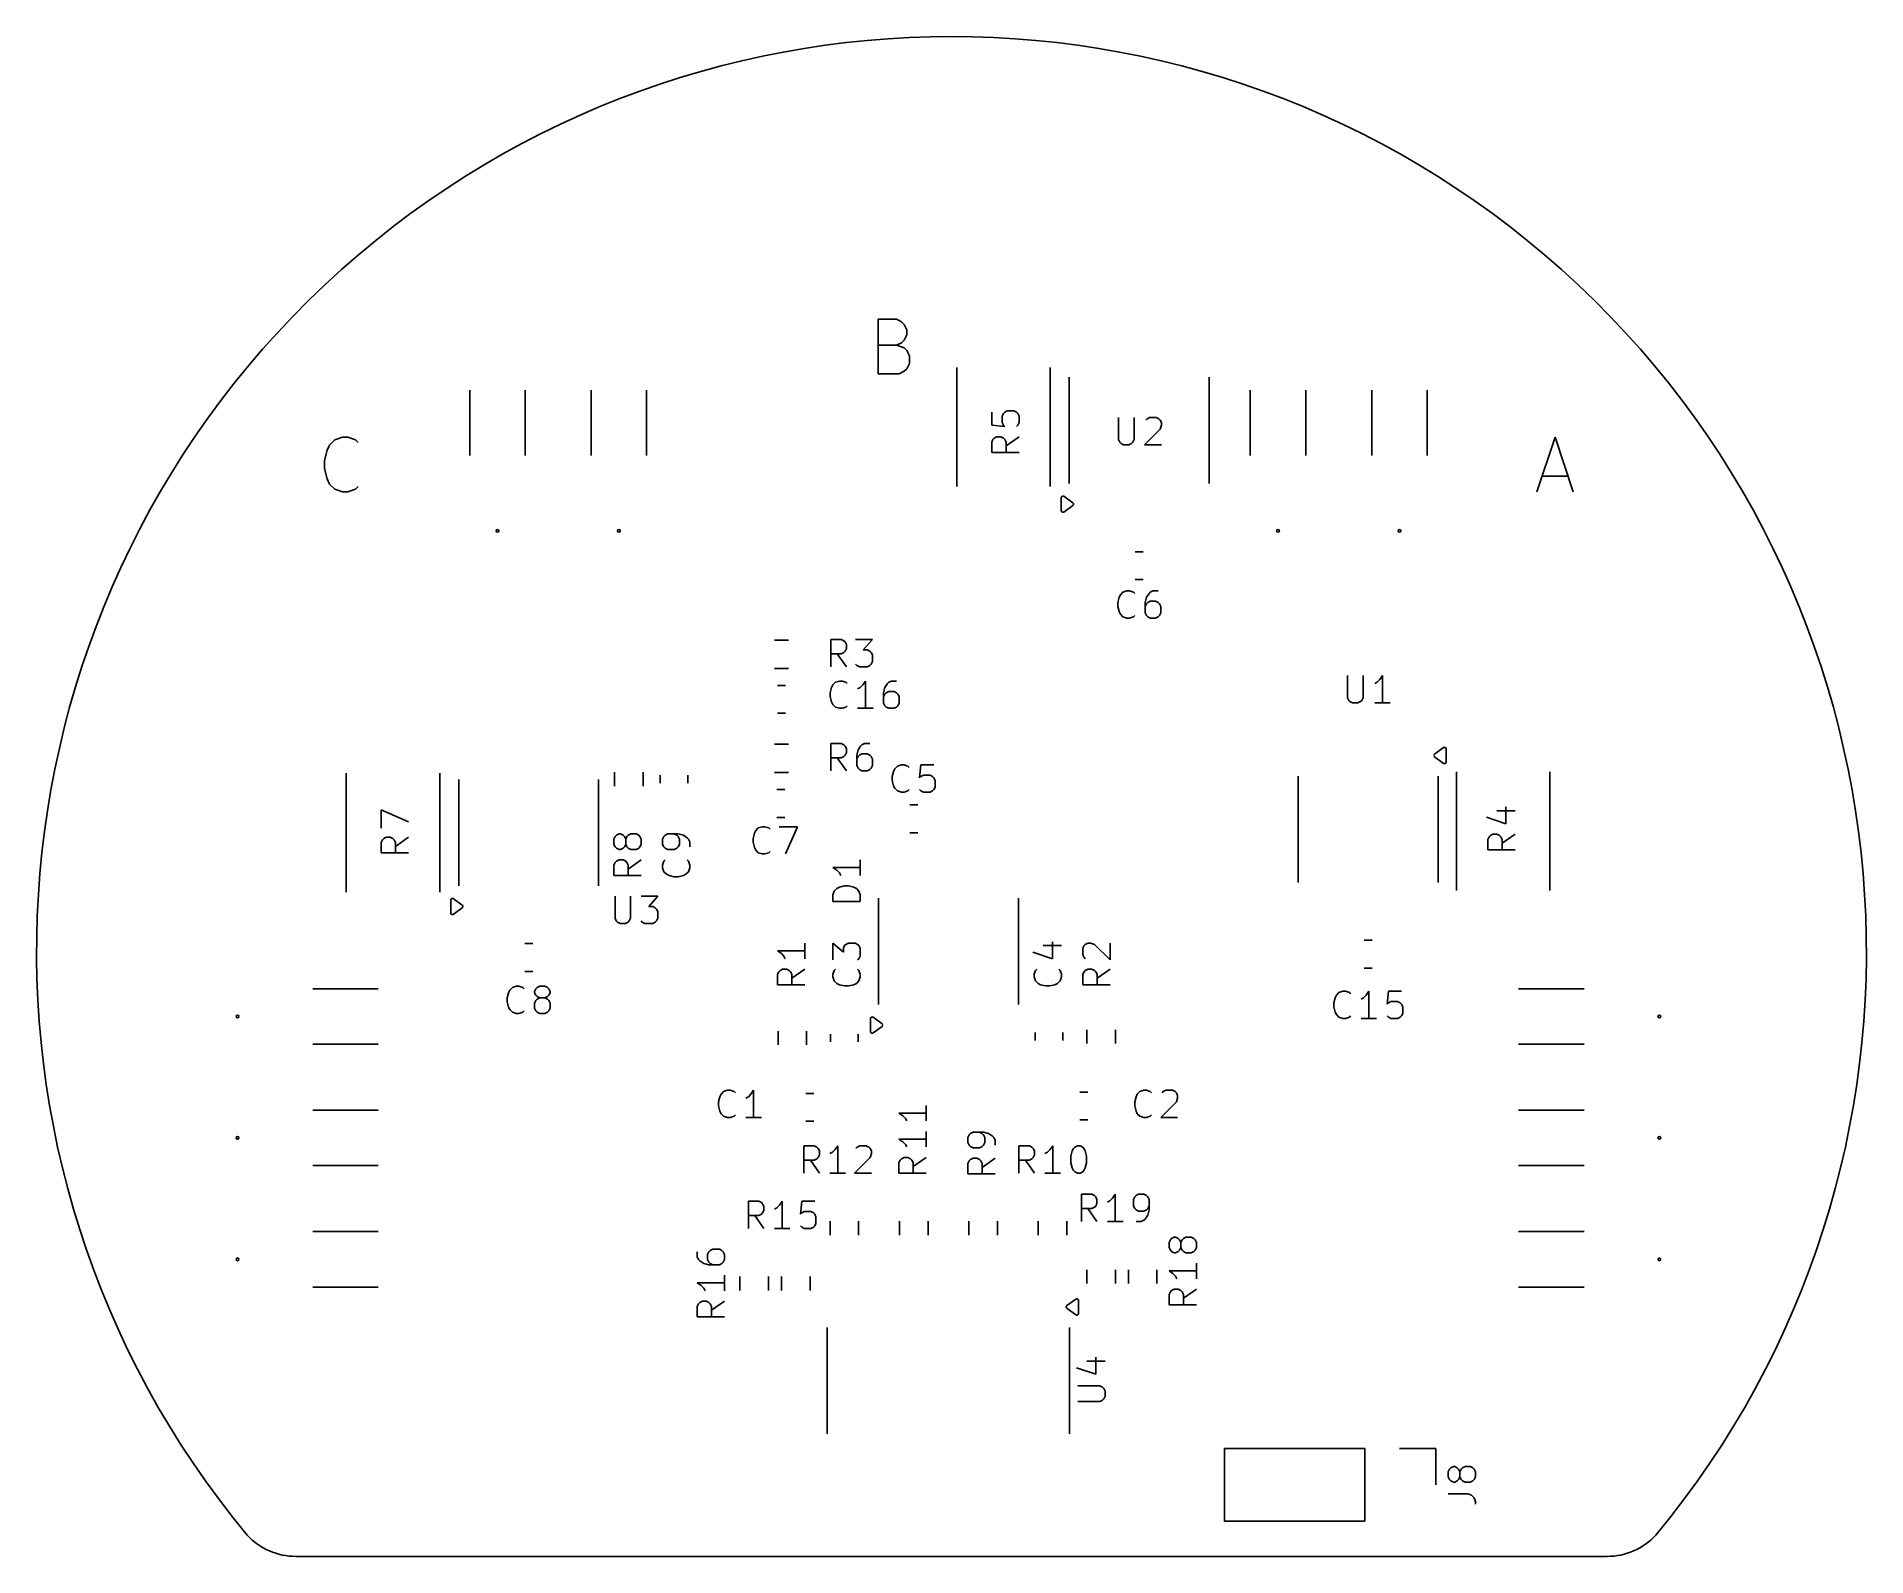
# Model space of a CAD drawing. Extents: x 116 to 183, y -93.2 to -37.6.
import ezdxf

# ---------------------------------------------------------------- set-up
doc = ezdxf.new("R2010")
doc.units = 0
doc.layers.add('BLACK', color=7, linetype='CONTINUOUS')

msp = doc.modelspace()

# ---------------------------------------------------------------- linework, layer by layer
at = {"layer": 'BLACK', "linetype": 'CONTINUOUS'}
for p, q in [((146.79619, -49.931638), (146.79619, -47.931638)), ((146.79619, -47.931638), (147.462857, -47.931638)), ((147.462857, -47.931638), (147.653333, -48.026876)), ((147.653333, -48.026876), (147.748571, -48.122114)), ((147.748571, -48.122114), (147.843809, -48.31259)), ((147.462857, -48.884019), (146.79619, -48.884019)), ((147.653333, -48.78878), (147.462857, -48.884019)), ((147.462857, -48.884019), (147.748571, -48.979257)), ((147.748571, -48.693542), (147.653333, -48.78878)), ((147.843809, -48.503066), (147.748571, -48.693542)), ((147.843809, -48.31259), (147.843809, -48.503066)), ((147.748571, -48.979257), (147.843809, -49.074495)), ((147.843809, -49.074495), (147.939047, -49.264971)), ((147.939047, -49.550685), (147.843809, -49.741161)), ((147.939047, -49.264971), (147.939047, -49.550685)), ((147.558095, -49.931638), (146.79619, -49.931638)), ((147.748571, -49.8364), (147.558095, -49.931638)), ((147.843809, -49.741161), (147.748571, -49.8364)), ((149.674, -49.696186), (149.674, -54.050314)), ((153.094, -49.696186), (153.094, -54.050314)), ((153.79224, -52.00025), (153.79224, -50.05025)), ((158.91224, -52.00025), (158.91224, -50.05025)), ((131.84224, -52.92325), (131.84224, -50.52325)), ((133.87224, -52.92325), (133.87224, -50.52325)), ((136.28724, -52.92325), (136.28724, -50.52325)), ((138.31724, -52.92325), (138.31724, -50.52325)), ((160.41724, -52.92325), (160.41724, -50.52325)), ((162.44724, -52.92325), (162.44724, -50.52325)), ((164.86224, -52.92325), (164.86224, -50.52325)), ((166.89224, -52.92325), (166.89224, -50.52325)), ((150.950579, -51.331904), (150.950579, -51.808094)), ((151.331531, -51.474761), (151.37915, -51.379523)), ((151.331531, -51.712856), (151.331531, -51.474761)), ((151.37915, -51.379523), (151.426769, -51.331904)), ((151.426769, -51.331904), (151.522007, -51.284285)), ((151.522007, -51.284285), (151.760102, -51.284285)), ((151.760102, -51.284285), (151.85534, -51.331904)), ((151.85534, -51.331904), (151.90296, -51.379523)), ((151.90296, -51.379523), (151.950579, -51.474761)), ((151.950579, -51.474761), (151.950579, -51.712856)), ((155.590335, -51.524819), (155.590335, -52.334342)), ((156.161763, -52.334342), (156.161763, -51.524819)), ((156.590335, -51.620057), (156.637954, -51.572438)), ((156.637954, -51.572438), (156.733192, -51.524819)), ((156.733192, -51.524819), (156.971287, -51.524819)), ((156.971287, -51.524819), (157.066525, -51.572438)), ((157.066525, -51.572438), (157.114144, -51.620057)), ((126.904144, -52.344876), (127.189859, -52.249638)), ((127.189859, -52.249638), (127.380335, -52.249638)), ((127.380335, -52.249638), (127.666049, -52.344876)), ((150.950579, -51.808094), (151.426769, -51.855713)), ((151.045817, -52.284285), (151.141055, -52.236666)), ((151.141055, -52.236666), (151.283912, -52.236666)), ((151.283912, -52.236666), (151.37915, -52.284285)), ((151.37915, -51.808094), (151.331531, -51.712856)), ((151.426769, -51.855713), (151.37915, -51.808094)), ((151.950579, -52.236666), (151.474388, -52.569999)), ((151.90296, -51.808094), (151.85534, -51.855713)), ((151.950579, -51.712856), (151.90296, -51.808094)), ((153.79224, -52.00025), (153.79224, -53.95025)), ((157.114144, -51.95339), (156.542716, -52.524819)), ((157.114144, -51.620057), (157.161763, -51.715295)), ((157.161763, -51.810533), (157.114144, -51.95339)), ((157.161763, -51.715295), (157.161763, -51.810533)), ((158.91224, -52.00025), (158.91224, -53.95025)), ((170.910333, -54.249638), (171.576999, -52.249638)), ((171.576999, -52.249638), (172.243666, -54.249638)), ((126.523192, -53.10678), (126.61843, -52.725828)), ((126.61843, -52.725828), (126.713668, -52.535352)), ((126.713668, -52.535352), (126.904144, -52.344876)), ((127.666049, -52.344876), (127.761287, -52.440114)), ((150.950579, -52.427142), (150.998198, -52.331904)), ((150.950579, -52.808094), (150.950579, -52.427142)), ((151.950579, -52.808094), (150.950579, -52.808094)), ((150.998198, -52.331904), (151.045817, -52.284285)), ((151.37915, -52.284285), (151.426769, -52.331904)), ((151.426769, -52.331904), (151.474388, -52.427142)), ((151.474388, -52.427142), (151.474388, -52.808094)), ((155.590335, -52.334342), (155.637954, -52.42958)), ((155.637954, -52.42958), (155.685573, -52.4772)), ((155.685573, -52.4772), (155.780811, -52.524819)), ((155.780811, -52.524819), (155.971287, -52.524819)), ((155.971287, -52.524819), (156.066525, -52.4772)), ((156.066525, -52.4772), (156.114144, -52.42958)), ((156.114144, -52.42958), (156.161763, -52.334342)), ((156.542716, -52.524819), (157.161763, -52.524819)), ((126.523192, -53.392495), (126.523192, -53.10678)), ((126.61843, -53.773447), (126.523192, -53.392495)), ((126.713668, -53.963923), (126.61843, -53.773447)), ((126.904144, -54.1544), (126.713668, -53.963923)), ((127.189859, -54.249638), (126.904144, -54.1544)), ((127.380335, -54.249638), (127.189859, -54.249638)), ((127.666049, -54.1544), (127.380335, -54.249638)), ((127.761287, -54.059161), (127.666049, -54.1544)), ((171.100809, -53.678209), (172.05319, -53.678209)), ((153.49724, -54.46025), (153.499402, -54.449375)), ((153.49724, -54.94025), (153.49724, -54.46025)), ((153.498904, -54.446215), (153.500456, -54.44408)), ((153.499402, -54.449375), (153.498904, -54.446215)), ((153.500456, -54.44408), (153.501807, -54.437289)), ((153.501807, -54.437289), (153.514964, -54.424131)), ((153.514964, -54.424131), (153.525914, -54.409076)), ((153.525914, -54.409076), (153.530789, -54.408306)), ((153.530789, -54.408306), (153.534279, -54.404817)), ((153.534279, -54.404817), (153.552889, -54.404817)), ((153.552889, -54.404817), (153.571275, -54.401914)), ((153.571275, -54.401914), (153.577564, -54.404817)), ((153.577564, -54.404817), (153.580201, -54.404817)), ((153.580201, -54.404817), (153.582462, -54.407078)), ((153.582462, -54.407078), (153.59253, -54.411726)), ((153.59253, -54.411726), (153.92253, -54.651726)), ((153.92253, -54.748774), (153.59253, -54.988774)), ((153.92253, -54.651726), (153.938413, -54.668924)), ((153.938413, -54.731576), (153.92253, -54.748774)), ((153.938413, -54.668924), (153.939914, -54.67843)), ((153.939914, -54.722069), (153.938413, -54.731576)), ((153.939914, -54.67843), (153.945576, -54.686215)), ((153.945576, -54.714285), (153.939914, -54.722069)), ((153.945576, -54.686215), (153.943359, -54.70025)), ((153.943359, -54.70025), (153.945576, -54.714285)), ((153.499402, -54.951124), (153.49724, -54.94025)), ((153.498904, -54.954285), (153.499402, -54.951124)), ((153.500456, -54.956419), (153.498904, -54.954285)), ((153.501807, -54.963211), (153.500456, -54.956419)), ((153.514964, -54.976368), (153.501807, -54.963211)), ((153.525914, -54.991424), (153.514964, -54.976368)), ((153.530789, -54.992193), (153.525914, -54.991424)), ((153.534279, -54.995683), (153.530789, -54.992193)), ((153.552889, -54.995683), (153.534279, -54.995683)), ((153.571275, -54.998586), (153.552889, -54.995683)), ((153.577564, -54.995683), (153.571275, -54.998586)), ((153.580201, -54.995683), (153.577564, -54.995683)), ((153.582462, -54.993421), (153.580201, -54.995683)), ((153.59253, -54.988774), (153.582462, -54.993421)), ((156.498507, -56.44325), (156.205973, -56.44325)), ((156.498507, -57.46325), (156.205973, -57.46325)), ((155.566526, -58.30339), (155.614145, -58.112914)), ((155.614145, -58.112914), (155.661764, -58.017676)), ((155.661764, -58.017676), (155.757002, -57.922438)), ((155.757002, -57.922438), (155.899859, -57.874819)), ((155.899859, -57.874819), (155.995097, -57.874819)), ((155.995097, -57.874819), (156.137954, -57.922438)), ((156.137954, -57.922438), (156.185573, -57.970057)), ((156.614145, -58.112914), (156.566526, -58.30339)), ((156.709383, -57.970057), (156.614145, -58.112914)), ((156.757002, -58.255771), (156.661764, -58.30339)), ((156.757002, -57.922438), (156.709383, -57.970057)), ((156.85224, -57.874819), (156.757002, -57.922438)), ((156.947478, -58.255771), (156.757002, -58.255771)), ((157.042716, -57.874819), (156.85224, -57.874819)), ((157.042716, -58.30339), (156.947478, -58.255771)), ((155.566526, -58.446247), (155.566526, -58.30339)), ((155.614145, -58.636723), (155.566526, -58.446247)), ((155.661764, -58.731961), (155.614145, -58.636723)), ((155.757002, -58.8272), (155.661764, -58.731961)), ((155.899859, -58.874819), (155.757002, -58.8272)), ((155.995097, -58.874819), (155.899859, -58.874819)), ((156.137954, -58.8272), (155.995097, -58.874819)), ((156.185573, -58.77958), (156.137954, -58.8272)), ((156.566526, -58.30339), (156.566526, -58.684342)), ((156.614145, -58.351009), (156.566526, -58.446247)), ((156.566526, -58.684342), (156.614145, -58.77958)), ((156.661764, -58.30339), (156.614145, -58.351009)), ((156.614145, -58.77958), (156.661764, -58.8272)), ((156.661764, -58.8272), (156.757002, -58.874819)), ((156.757002, -58.874819), (156.947478, -58.874819)), ((156.947478, -58.874819), (157.042716, -58.8272)), ((157.090335, -58.351009), (157.042716, -58.30339)), ((157.042716, -58.8272), (157.090335, -58.77958)), ((157.137954, -58.446247), (157.090335, -58.351009)), ((157.090335, -58.77958), (157.137954, -58.684342)), ((157.137954, -58.684342), (157.137954, -58.446247)), ((143.001276, -59.6755), (143.510724, -59.6755)), ((145.057905, -60.652819), (145.057905, -59.652819)), ((145.057905, -59.652819), (145.438857, -59.652819)), ((145.438857, -60.176628), (145.057905, -60.176628)), ((145.629333, -60.652819), (145.296, -60.176628)), ((145.438857, -59.652819), (145.534095, -59.700438)), ((145.534095, -60.129009), (145.438857, -60.176628)), ((145.534095, -59.700438), (145.581714, -59.748057)), ((145.581714, -60.08139), (145.534095, -60.129009)), ((145.581714, -59.748057), (145.629333, -59.843295)), ((145.629333, -59.986152), (145.581714, -60.08139)), ((145.629333, -59.843295), (145.629333, -59.986152)), ((145.962667, -59.652819), (146.581714, -59.652819)), ((146.581714, -59.652819), (146.248381, -60.033771)), ((146.248381, -60.033771), (146.391238, -60.033771)), ((146.391238, -60.033771), (146.486476, -60.08139)), ((146.486476, -60.08139), (146.534095, -60.129009)), ((146.534095, -60.129009), (146.581714, -60.224247)), ((146.581714, -60.224247), (146.581714, -60.462342)), ((143.001276, -60.7205), (143.510724, -60.7205)), ((146.010286, -60.6052), (145.962667, -60.55758)), ((146.105524, -60.652819), (146.010286, -60.6052)), ((146.391238, -60.652819), (146.105524, -60.652819)), ((146.486476, -60.6052), (146.391238, -60.652819)), ((146.534095, -60.55758), (146.486476, -60.6052)), ((146.581714, -60.462342), (146.534095, -60.55758)), ((143.109733, -61.339), (143.402267, -61.339)), ((145.042095, -61.60539), (145.089714, -61.414914)), ((145.042095, -61.748247), (145.042095, -61.60539)), ((145.089714, -61.414914), (145.137333, -61.319676)), ((145.137333, -61.319676), (145.232571, -61.224438)), ((145.232571, -61.224438), (145.375428, -61.176819)), ((145.375428, -61.176819), (145.470666, -61.176819)), ((145.470666, -61.176819), (145.613523, -61.224438)), ((145.613523, -61.224438), (145.661142, -61.272057)), ((146.137333, -61.414914), (146.042095, -61.462533)), ((146.232571, -61.319676), (146.137333, -61.414914)), ((146.327809, -61.176819), (146.232571, -61.319676)), ((146.327809, -62.176819), (146.327809, -61.176819)), ((147.042095, -61.414914), (146.994476, -61.60539)), ((146.994476, -61.60539), (146.994476, -61.986342)), ((147.137333, -61.272057), (147.042095, -61.414914)), ((147.089714, -61.60539), (147.042095, -61.653009)), ((147.184952, -61.557771), (147.089714, -61.60539)), ((147.184952, -61.224438), (147.137333, -61.272057)), ((147.28019, -61.176819), (147.184952, -61.224438)), ((147.375428, -61.557771), (147.184952, -61.557771)), ((147.470666, -61.176819), (147.28019, -61.176819)), ((147.470666, -61.60539), (147.375428, -61.557771)), ((147.518285, -61.653009), (147.470666, -61.60539)), ((163.972335, -60.980069), (163.972335, -61.789592)), ((164.543763, -61.789592), (164.543763, -60.980069)), ((165.067573, -61.218164), (164.972335, -61.265783)), ((165.162811, -61.122926), (165.067573, -61.218164)), ((165.258049, -60.980069), (165.162811, -61.122926)), ((165.258049, -61.980069), (165.258049, -60.980069)), ((145.089714, -61.938723), (145.042095, -61.748247)), ((145.137333, -62.033961), (145.089714, -61.938723)), ((145.232571, -62.1292), (145.137333, -62.033961)), ((145.375428, -62.176819), (145.232571, -62.1292)), ((145.470666, -62.176819), (145.375428, -62.176819)), ((145.613523, -62.1292), (145.470666, -62.176819)), ((145.661142, -62.08158), (145.613523, -62.1292)), ((146.613523, -62.176819), (146.042095, -62.176819)), ((147.042095, -61.653009), (146.994476, -61.748247)), ((146.994476, -61.986342), (147.042095, -62.08158)), ((147.042095, -62.08158), (147.089714, -62.1292)), ((147.089714, -62.1292), (147.184952, -62.176819)), ((147.184952, -62.176819), (147.375428, -62.176819)), ((147.375428, -62.176819), (147.470666, -62.1292)), ((147.470666, -62.1292), (147.518285, -62.08158)), ((147.565904, -61.748247), (147.518285, -61.653009)), ((147.518285, -62.08158), (147.565904, -61.986342)), ((147.565904, -61.986342), (147.565904, -61.748247)), ((163.972335, -61.789592), (164.019954, -61.88483)), ((164.019954, -61.88483), (164.067573, -61.93245)), ((164.067573, -61.93245), (164.162811, -61.980069)), ((164.162811, -61.980069), (164.353287, -61.980069)), ((164.353287, -61.980069), (164.448525, -61.93245)), ((164.448525, -61.93245), (164.496144, -61.88483)), ((164.496144, -61.88483), (164.543763, -61.789592)), ((165.543763, -61.980069), (164.972335, -61.980069)), ((143.109733, -62.359), (143.402267, -62.359)), ((143.001276, -63.4855), (143.510724, -63.4855)), ((145.057905, -64.462819), (145.057905, -63.462819)), ((145.057905, -63.462819), (145.438857, -63.462819)), ((145.438857, -63.462819), (145.534095, -63.510438)), ((145.534095, -63.510438), (145.581714, -63.558057)), ((145.581714, -63.558057), (145.629333, -63.653295)), ((146.153143, -63.558057), (146.057905, -63.700914)), ((146.200762, -63.510438), (146.153143, -63.558057)), ((146.296, -63.462819), (146.200762, -63.510438)), ((146.486476, -63.462819), (146.296, -63.462819)), ((167.16395, -63.856726), (167.49395, -63.616726)), ((167.49395, -63.616726), (167.504017, -63.612078)), ((167.504017, -63.612078), (167.506279, -63.609817)), ((167.506279, -63.609817), (167.508916, -63.609817)), ((167.508916, -63.609817), (167.515205, -63.606914)), ((167.515205, -63.606914), (167.533589, -63.609817)), ((167.533589, -63.609817), (167.552201, -63.609817)), ((167.552201, -63.609817), (167.555691, -63.613307)), ((167.555691, -63.613307), (167.560566, -63.614077)), ((167.560566, -63.614077), (167.571513, -63.629129)), ((167.571513, -63.629129), (167.584673, -63.642289)), ((145.438857, -63.986628), (145.057905, -63.986628)), ((145.629333, -64.462819), (145.296, -63.986628)), ((145.534095, -63.939009), (145.438857, -63.986628)), ((145.581714, -63.89139), (145.534095, -63.939009)), ((145.629333, -63.796152), (145.581714, -63.89139)), ((145.629333, -63.653295), (145.629333, -63.796152)), ((146.057905, -63.700914), (146.010286, -63.89139)), ((146.010286, -63.89139), (146.010286, -64.272342)), ((146.057905, -63.939009), (146.010286, -64.034247)), ((146.010286, -64.272342), (146.057905, -64.36758)), ((146.105524, -63.89139), (146.057905, -63.939009)), ((146.200762, -63.843771), (146.105524, -63.89139)), ((146.391238, -63.843771), (146.200762, -63.843771)), ((146.486476, -63.89139), (146.391238, -63.843771)), ((146.534095, -63.939009), (146.486476, -63.89139)), ((146.581714, -64.034247), (146.534095, -63.939009)), ((146.534095, -64.36758), (146.581714, -64.272342)), ((146.581714, -64.272342), (146.581714, -64.034247)), ((147.406764, -64.391926), (147.502002, -64.296688)), ((147.502002, -64.296688), (147.644859, -64.249069)), ((147.644859, -64.249069), (147.740097, -64.249069)), ((147.740097, -64.249069), (147.882954, -64.296688)), ((147.882954, -64.296688), (147.930573, -64.344307)), ((148.359145, -64.249069), (148.311526, -64.725259)), ((148.835335, -64.249069), (148.359145, -64.249069)), ((167.140904, -63.891215), (167.146564, -63.883431)), ((167.143119, -63.90525), (167.140904, -63.891215)), ((167.140904, -63.919285), (167.143119, -63.90525)), ((167.146564, -63.927068), (167.140904, -63.919285)), ((167.146564, -63.883431), (167.148066, -63.873924)), ((167.148066, -63.936576), (167.146564, -63.927068)), ((167.148066, -63.873924), (167.16395, -63.856726)), ((167.16395, -63.953774), (167.148066, -63.936576)), ((167.49395, -64.193774), (167.16395, -63.953774)), ((167.504017, -64.198421), (167.49395, -64.193774)), ((167.506279, -64.200683), (167.504017, -64.198421)), ((167.508916, -64.200683), (167.506279, -64.200683)), ((167.515205, -64.203586), (167.508916, -64.200683)), ((167.533589, -64.200683), (167.515205, -64.203586)), ((167.552201, -64.200683), (167.533589, -64.200683)), ((167.555691, -64.197192), (167.552201, -64.200683)), ((167.560566, -64.196423), (167.555691, -64.197192)), ((167.571513, -64.18137), (167.560566, -64.196423)), ((167.584673, -64.168211), (167.571513, -64.18137)), ((167.584673, -63.642289), (167.586023, -63.64908)), ((167.586023, -64.161419), (167.584673, -64.168211)), ((167.586023, -63.64908), (167.587576, -63.651215)), ((167.587576, -64.159285), (167.586023, -64.161419)), ((167.587576, -63.651215), (167.587076, -63.654375)), ((167.587076, -63.654375), (167.58924, -63.66525)), ((167.58924, -64.14525), (167.587076, -64.156124)), ((167.587076, -64.156124), (167.587576, -64.159285)), ((167.58924, -63.66525), (167.58924, -64.14525)), ((127.322, -64.555186), (127.322, -68.909314)), ((130.742, -64.555186), (130.742, -68.909314)), ((131.44024, -66.73225), (131.44024, -64.78225)), ((136.56024, -66.73225), (136.56024, -64.78225)), ((137.1455, -65.024724), (137.1455, -64.515276)), ((138.1905, -65.024724), (138.1905, -64.515276)), ((138.809, -64.916267), (138.809, -64.623733)), ((139.829, -64.916267), (139.829, -64.623733)), ((143.001276, -64.5305), (143.510724, -64.5305)), ((146.057905, -64.36758), (146.105524, -64.4152)), ((146.105524, -64.4152), (146.200762, -64.462819)), ((146.200762, -64.462819), (146.391238, -64.462819)), ((146.391238, -64.462819), (146.486476, -64.4152)), ((146.486476, -64.4152), (146.534095, -64.36758)), ((147.311526, -64.67764), (147.359145, -64.487164)), ((147.311526, -64.820497), (147.311526, -64.67764)), ((147.359145, -65.010973), (147.311526, -64.820497)), ((147.359145, -64.487164), (147.406764, -64.391926)), ((148.311526, -64.725259), (148.359145, -64.67764)), ((148.359145, -64.67764), (148.454383, -64.630021)), ((148.454383, -64.630021), (148.692478, -64.630021)), ((148.692478, -64.630021), (148.787716, -64.67764)), ((148.787716, -64.67764), (148.835335, -64.725259)), ((148.835335, -64.725259), (148.882954, -64.820497)), ((148.882954, -64.820497), (148.882954, -65.058592)), ((162.17424, -66.60525), (162.17424, -64.65525)), ((167.29424, -66.60525), (167.29424, -64.65525)), ((167.962, -68.852064), (167.962, -64.497936)), ((171.382, -68.852064), (171.382, -64.497936)), ((143.086233, -65.149), (143.378767, -65.149)), ((147.406764, -65.106211), (147.359145, -65.010973)), ((147.502002, -65.20145), (147.406764, -65.106211)), ((147.644859, -65.249069), (147.502002, -65.20145)), ((147.740097, -65.249069), (147.644859, -65.249069)), ((147.882954, -65.20145), (147.740097, -65.249069)), ((147.930573, -65.15383), (147.882954, -65.20145)), ((148.359145, -65.20145), (148.311526, -65.15383)), ((148.454383, -65.249069), (148.359145, -65.20145)), ((148.692478, -65.249069), (148.454383, -65.249069)), ((148.787716, -65.20145), (148.692478, -65.249069)), ((148.835335, -65.15383), (148.787716, -65.20145)), ((148.882954, -65.058592), (148.835335, -65.15383)), ((128.598579, -66.565582), (128.598579, -65.898916)), ((128.598579, -65.898916), (129.598579, -66.327487)), ((143.086233, -66.169), (143.378767, -66.169)), ((147.950973, -65.71425), (148.243507, -65.71425)), ((169.06396, -66.165368), (169.778245, -66.403463)), ((169.444912, -65.927273), (170.111579, -65.927273)), ((169.778245, -66.403463), (169.778245, -65.784416)), ((128.646198, -66.994154), (128.693817, -66.946535)), ((128.693817, -66.946535), (128.789055, -66.898916)), ((128.789055, -66.898916), (128.931912, -66.898916)), ((128.931912, -66.898916), (129.02715, -66.946535)), ((129.02715, -66.946535), (129.074769, -66.994154)), ((129.598579, -66.898916), (129.122388, -67.232249)), ((131.44024, -66.73225), (131.44024, -68.68225)), ((136.56024, -66.73225), (136.56024, -68.68225)), ((137.122819, -66.968761), (137.170438, -66.873523)), ((137.122819, -67.159237), (137.122819, -66.968761)), ((137.170438, -66.873523), (137.218057, -66.825904)), ((137.218057, -66.825904), (137.313295, -66.778285)), ((137.313295, -66.778285), (137.360914, -66.778285)), ((137.360914, -66.778285), (137.456152, -66.825904)), ((137.456152, -66.825904), (137.503771, -66.873523)), ((137.503771, -66.873523), (137.55139, -66.968761)), ((137.599009, -66.873523), (137.55139, -66.968761)), ((137.55139, -66.968761), (137.55139, -67.159237)), ((137.646628, -66.825904), (137.599009, -66.873523)), ((137.741866, -66.778285), (137.646628, -66.825904)), ((137.932342, -66.778285), (137.741866, -66.778285)), ((138.02758, -66.825904), (137.932342, -66.778285)), ((138.0752, -66.873523), (138.02758, -66.825904)), ((138.122819, -66.968761), (138.0752, -66.873523)), ((138.122819, -67.159237), (138.122819, -66.968761)), ((138.948438, -66.873523), (138.900819, -66.968761)), ((138.900819, -66.968761), (138.900819, -67.159237)), ((138.996057, -66.825904), (138.948438, -66.873523)), ((139.091295, -66.778285), (138.996057, -66.825904)), ((139.472247, -66.778285), (139.091295, -66.778285)), ((139.424628, -66.825904), (139.32939, -66.778285)), ((139.472247, -66.873523), (139.424628, -66.825904)), ((139.662723, -66.825904), (139.472247, -66.778285)), ((139.519866, -66.968761), (139.472247, -66.873523)), ((139.519866, -67.159237), (139.519866, -66.968761)), ((139.80558, -66.921142), (139.662723, -66.825904)), ((139.8532, -66.968761), (139.80558, -66.921142)), ((139.900819, -67.063999), (139.8532, -66.968761)), ((142.216286, -66.93939), (142.263905, -66.748914)), ((142.216286, -67.082247), (142.216286, -66.93939)), ((142.263905, -66.748914), (142.311524, -66.653676)), ((142.311524, -66.653676), (142.406762, -66.558438)), ((142.406762, -66.558438), (142.549619, -66.510819)), ((142.549619, -66.510819), (142.644857, -66.510819)), ((142.644857, -66.510819), (142.787714, -66.558438)), ((142.787714, -66.558438), (142.835333, -66.606057)), ((143.168667, -66.510819), (143.835333, -66.510819)), ((143.835333, -66.510819), (143.406762, -67.510819)), ((147.950973, -66.73425), (148.243507, -66.73425)), ((162.17424, -66.60525), (162.17424, -68.55525)), ((167.29424, -66.60525), (167.29424, -68.55525)), ((169.111579, -66.974892), (169.159198, -66.879654)), ((169.111579, -67.355844), (169.111579, -66.974892)), ((169.159198, -66.879654), (169.206817, -66.832035)), ((169.206817, -66.832035), (169.302055, -66.784416)), ((169.302055, -66.784416), (169.444912, -66.784416)), ((169.444912, -66.784416), (169.54015, -66.832035)), ((169.54015, -66.832035), (169.587769, -66.879654)), ((169.587769, -66.879654), (169.635388, -66.974892)), ((170.111579, -66.784416), (169.635388, -67.117749)), ((169.635388, -66.974892), (169.635388, -67.355844)), ((128.598579, -67.089392), (128.646198, -66.994154)), ((128.598579, -67.470344), (128.598579, -67.089392)), ((129.598579, -67.470344), (128.598579, -67.470344)), ((129.074769, -66.994154), (129.122388, -67.089392)), ((129.122388, -67.089392), (129.122388, -67.470344)), ((137.170438, -67.254475), (137.122819, -67.159237)), ((137.218057, -67.302094), (137.170438, -67.254475)), ((137.313295, -67.349713), (137.218057, -67.302094)), ((137.360914, -67.349713), (137.313295, -67.349713)), ((137.456152, -67.302094), (137.360914, -67.349713)), ((137.503771, -67.254475), (137.456152, -67.302094)), ((137.55139, -67.159237), (137.503771, -67.254475)), ((137.55139, -67.159237), (137.599009, -67.254475)), ((137.599009, -67.254475), (137.646628, -67.302094)), ((137.646628, -67.302094), (137.741866, -67.349713)), ((137.741866, -67.349713), (137.932342, -67.349713)), ((137.932342, -67.349713), (138.02758, -67.302094)), ((138.02758, -67.302094), (138.0752, -67.254475)), ((138.0752, -67.254475), (138.122819, -67.159237)), ((138.900819, -67.159237), (138.948438, -67.254475)), ((138.948438, -67.254475), (138.996057, -67.302094)), ((138.996057, -67.302094), (139.091295, -67.349713)), ((139.091295, -67.349713), (139.32939, -67.349713)), ((139.32939, -67.349713), (139.424628, -67.302094)), ((139.424628, -67.302094), (139.472247, -67.254475)), ((139.472247, -67.254475), (139.519866, -67.159237)), ((139.900819, -67.254475), (139.900819, -67.063999)), ((142.263905, -67.272723), (142.216286, -67.082247)), ((142.311524, -67.367961), (142.263905, -67.272723)), ((142.406762, -67.4632), (142.311524, -67.367961)), ((142.549619, -67.510819), (142.406762, -67.4632)), ((142.644857, -67.510819), (142.549619, -67.510819)), ((142.787714, -67.4632), (142.644857, -67.510819)), ((142.835333, -67.41558), (142.787714, -67.4632)), ((170.111579, -67.355844), (169.111579, -67.355844)), ((137.122819, -67.921142), (137.170438, -67.825904)), ((137.122819, -68.302094), (137.122819, -67.921142)), ((138.122819, -68.302094), (137.122819, -68.302094)), ((137.170438, -67.825904), (137.218057, -67.778285)), ((137.218057, -67.778285), (137.313295, -67.730666)), ((137.313295, -67.730666), (137.456152, -67.730666)), ((137.456152, -67.730666), (137.55139, -67.778285)), ((137.55139, -67.778285), (137.599009, -67.825904)), ((137.599009, -67.825904), (137.646628, -67.921142)), ((138.122819, -67.730666), (137.646628, -68.063999)), ((137.646628, -67.921142), (137.646628, -68.302094)), ((138.900819, -67.921142), (138.948438, -67.778285)), ((138.900819, -68.01638), (138.900819, -67.921142)), ((138.948438, -68.159237), (138.900819, -68.01638)), ((138.948438, -67.778285), (138.996057, -67.730666)), ((139.043676, -68.254475), (138.948438, -68.159237)), ((139.138914, -68.302094), (139.043676, -68.254475)), ((139.32939, -68.349713), (139.138914, -68.302094)), ((139.662723, -68.302094), (139.472247, -68.349713)), ((139.757961, -68.254475), (139.662723, -68.302094)), ((139.8532, -68.159237), (139.757961, -68.254475)), ((139.80558, -67.730666), (139.8532, -67.778285)), ((139.8532, -67.778285), (139.900819, -67.921142)), ((139.900819, -68.01638), (139.8532, -68.159237)), ((139.900819, -67.921142), (139.900819, -68.01638)), ((146.139059, -68.010249), (145.139059, -68.010249)), ((145.139059, -68.010249), (145.281916, -68.105487)), ((145.281916, -68.105487), (145.377154, -68.200725)), ((145.377154, -68.200725), (145.424773, -68.295963)), ((146.139059, -67.724535), (146.139059, -68.295963)), ((139.472247, -68.349713), (139.32939, -68.349713)), ((145.139059, -69.010249), (145.186678, -68.867392)), ((145.186678, -68.867392), (145.281916, -68.772154)), ((145.281916, -68.772154), (145.377154, -68.724535)), ((145.377154, -68.724535), (145.56763, -68.676916)), ((145.56763, -68.676916), (145.710487, -68.676916)), ((145.710487, -68.676916), (145.900963, -68.724535)), ((145.900963, -68.724535), (145.996201, -68.772154)), ((145.996201, -68.772154), (146.09144, -68.867392)), ((146.09144, -68.867392), (146.139059, -69.010249)), ((131.14524, -69.19225), (131.147402, -69.181375)), ((131.14524, -69.67225), (131.14524, -69.19225)), ((131.146904, -69.178215), (131.148456, -69.17608)), ((131.147402, -69.181375), (131.146904, -69.178215)), ((131.148456, -69.17608), (131.149807, -69.169289)), ((131.149807, -69.169289), (131.162964, -69.156131)), ((131.162964, -69.156131), (131.173914, -69.141076)), ((131.173914, -69.141076), (131.178789, -69.140306)), ((131.178789, -69.140306), (131.182279, -69.136817)), ((131.182279, -69.136817), (131.200889, -69.136817)), ((131.200889, -69.136817), (131.219275, -69.133914)), ((131.219275, -69.133914), (131.225564, -69.136817)), ((131.225564, -69.136817), (131.228201, -69.136817)), ((131.228201, -69.136817), (131.230462, -69.139078)), ((131.230462, -69.139078), (131.24053, -69.143726)), ((131.24053, -69.143726), (131.57053, -69.383726)), ((131.57053, -69.480774), (131.24053, -69.720774)), ((131.57053, -69.383726), (131.586413, -69.400924)), ((131.586413, -69.463576), (131.57053, -69.480774)), ((131.586413, -69.400924), (131.587914, -69.41043)), ((131.587914, -69.454069), (131.586413, -69.463576)), ((131.587914, -69.41043), (131.593576, -69.418215)), ((131.593576, -69.446285), (131.587914, -69.454069)), ((131.593576, -69.418215), (131.591359, -69.43225)), ((131.591359, -69.43225), (131.593576, -69.446285)), ((137.160095, -69.050819), (137.160095, -69.860342)), ((137.731523, -69.860342), (137.731523, -69.050819)), ((138.112476, -69.050819), (138.731523, -69.050819)), ((138.731523, -69.050819), (138.39819, -69.431771)), ((138.39819, -69.431771), (138.541047, -69.431771)), ((138.541047, -69.431771), (138.636285, -69.47939)), ((138.636285, -69.47939), (138.683904, -69.527009)), ((138.683904, -69.527009), (138.731523, -69.622247)), ((138.731523, -69.622247), (138.731523, -69.860342)), ((145.139059, -69.248344), (145.139059, -69.010249)), ((146.139059, -69.248344), (145.139059, -69.248344)), ((146.139059, -69.010249), (146.139059, -69.248344)), ((146.806952, -71.076039), (146.806952, -69.126039)), ((151.926952, -71.076039), (151.926952, -69.126039)), ((131.147402, -69.683124), (131.14524, -69.67225)), ((131.146904, -69.686285), (131.147402, -69.683124)), ((131.148456, -69.688419), (131.146904, -69.686285)), ((131.149807, -69.695211), (131.148456, -69.688419)), ((131.162964, -69.708368), (131.149807, -69.695211)), ((131.173914, -69.723424), (131.162964, -69.708368)), ((131.178789, -69.724193), (131.173914, -69.723424)), ((131.182279, -69.727683), (131.178789, -69.724193)), ((131.200889, -69.727683), (131.182279, -69.727683)), ((131.219275, -69.730586), (131.200889, -69.727683)), ((131.225564, -69.727683), (131.219275, -69.730586)), ((131.228201, -69.727683), (131.225564, -69.727683)), ((131.230462, -69.725421), (131.228201, -69.727683)), ((131.24053, -69.720774), (131.230462, -69.725421)), ((137.160095, -69.860342), (137.207714, -69.95558)), ((137.207714, -69.95558), (137.255333, -70.0032)), ((137.255333, -70.0032), (137.350571, -70.050819)), ((137.350571, -70.050819), (137.541047, -70.050819)), ((137.541047, -70.050819), (137.636285, -70.0032)), ((137.636285, -70.0032), (137.683904, -69.95558)), ((137.683904, -69.95558), (137.731523, -69.860342)), ((138.160095, -70.0032), (138.112476, -69.95558)), ((138.255333, -70.050819), (138.160095, -70.0032)), ((138.541047, -70.050819), (138.255333, -70.050819)), ((138.636285, -70.0032), (138.541047, -70.050819)), ((138.683904, -69.95558), (138.636285, -70.0032)), ((138.731523, -69.860342), (138.683904, -69.95558)), ((134.146507, -70.79425), (133.853973, -70.79425)), ((144.107059, -70.772535), (144.107059, -71.343963)), ((145.139059, -71.391582), (145.139059, -70.772535)), ((145.139059, -70.772535), (145.520011, -71.105868)), ((145.520011, -70.963011), (145.56763, -70.867773)), ((145.520011, -71.105868), (145.520011, -70.963011)), ((145.56763, -70.867773), (145.615249, -70.820154)), ((145.615249, -70.820154), (145.710487, -70.772535)), ((145.710487, -70.772535), (145.948582, -70.772535)), ((145.948582, -70.772535), (146.04382, -70.820154)), ((146.04382, -70.820154), (146.09144, -70.867773)), ((146.09144, -70.867773), (146.139059, -70.963011)), ((146.139059, -70.963011), (146.139059, -71.248725)), ((152.838392, -70.867773), (153.505059, -70.867773)), ((153.171725, -71.343963), (153.171725, -70.724916)), ((154.283059, -70.963011), (154.330678, -70.867773)), ((154.283059, -71.201106), (154.283059, -70.963011)), ((154.330678, -70.867773), (154.378297, -70.820154)), ((154.378297, -70.820154), (154.473535, -70.772535)), ((154.473535, -70.772535), (154.568773, -70.772535)), ((154.568773, -70.772535), (154.71163, -70.820154)), ((154.71163, -70.820154), (155.283059, -71.391582)), ((155.283059, -71.391582), (155.283059, -70.772535)), ((164.587973, -70.66725), (164.880507, -70.66725)), ((144.107059, -71.058249), (143.107059, -71.058249)), ((143.107059, -71.058249), (143.249916, -71.153487)), ((143.249916, -71.153487), (143.345154, -71.248725)), ((143.345154, -71.248725), (143.392773, -71.343963)), ((146.09144, -71.343963), (146.04382, -71.391582)), ((146.139059, -71.248725), (146.09144, -71.343963)), ((146.806952, -71.076039), (146.806952, -73.026039)), ((151.926952, -71.076039), (151.926952, -73.026039)), ((152.45744, -71.105868), (153.171725, -71.343963)), ((154.330678, -71.296344), (154.283059, -71.201106)), ((154.378297, -71.343963), (154.330678, -71.296344)), ((134.146507, -71.81425), (133.853973, -71.81425)), ((143.107059, -71.915392), (143.154678, -71.820154)), ((143.107059, -72.296344), (143.107059, -71.915392)), ((144.107059, -72.296344), (143.107059, -72.296344)), ((143.154678, -71.820154), (143.202297, -71.772535)), ((143.202297, -71.772535), (143.297535, -71.724916)), ((143.297535, -71.724916), (143.440392, -71.724916)), ((143.440392, -71.724916), (143.53563, -71.772535)), ((143.53563, -71.772535), (143.583249, -71.820154)), ((143.583249, -71.820154), (143.630868, -71.915392)), ((144.107059, -71.724916), (143.630868, -72.058249)), ((143.630868, -71.915392), (143.630868, -72.296344)), ((145.139059, -71.915392), (145.186678, -71.772535)), ((145.139059, -72.01063), (145.139059, -71.915392)), ((145.186678, -72.153487), (145.139059, -72.01063)), ((145.186678, -71.772535), (145.234297, -71.724916)), ((145.281916, -72.248725), (145.186678, -72.153487)), ((145.377154, -72.296344), (145.281916, -72.248725)), ((145.56763, -72.343963), (145.377154, -72.296344)), ((145.710487, -72.343963), (145.56763, -72.343963)), ((145.900963, -72.296344), (145.710487, -72.343963)), ((145.996201, -72.248725), (145.900963, -72.296344)), ((146.09144, -72.153487), (145.996201, -72.248725)), ((146.04382, -71.724916), (146.09144, -71.772535)), ((146.09144, -71.772535), (146.139059, -71.915392)), ((146.139059, -72.01063), (146.09144, -72.153487)), ((146.139059, -71.915392), (146.139059, -72.01063)), ((152.505059, -71.915392), (152.552678, -71.772535)), ((152.505059, -72.01063), (152.505059, -71.915392)), ((152.552678, -72.153487), (152.505059, -72.01063)), ((152.552678, -71.772535), (152.600297, -71.724916)), ((152.647916, -72.248725), (152.552678, -72.153487)), ((152.743154, -72.296344), (152.647916, -72.248725)), ((152.93363, -72.343963), (152.743154, -72.296344)), ((153.076487, -72.343963), (152.93363, -72.343963)), ((153.266963, -72.296344), (153.076487, -72.343963)), ((153.362201, -72.248725), (153.266963, -72.296344)), ((153.45744, -72.153487), (153.362201, -72.248725)), ((153.40982, -71.724916), (153.45744, -71.772535)), ((153.45744, -71.772535), (153.505059, -71.915392)), ((153.505059, -72.01063), (153.45744, -72.153487)), ((153.505059, -71.915392), (153.505059, -72.01063)), ((154.283059, -71.915392), (154.330678, -71.820154)), ((154.283059, -72.296344), (154.283059, -71.915392)), ((155.283059, -72.296344), (154.283059, -72.296344)), ((154.330678, -71.820154), (154.378297, -71.772535)), ((154.378297, -71.772535), (154.473535, -71.724916)), ((154.473535, -71.724916), (154.616392, -71.724916)), ((154.616392, -71.724916), (154.71163, -71.772535)), ((154.71163, -71.772535), (154.759249, -71.820154)), ((154.759249, -71.820154), (154.806868, -71.915392)), ((155.283059, -71.724916), (154.806868, -72.058249)), ((154.806868, -71.915392), (154.806868, -72.296344)), ((164.587973, -71.68725), (164.880507, -71.68725)), ((126.09224, -72.44825), (128.49224, -72.44825)), ((133.214526, -72.78139), (133.262145, -72.590914)), ((133.214526, -72.924247), (133.214526, -72.78139)), ((133.262145, -73.114723), (133.214526, -72.924247)), ((133.262145, -72.590914), (133.309764, -72.495676)), ((133.309764, -72.495676), (133.405002, -72.400438)), ((133.405002, -72.400438), (133.547859, -72.352819)), ((133.547859, -72.352819), (133.643097, -72.352819)), ((133.643097, -72.352819), (133.785954, -72.400438)), ((133.785954, -72.400438), (133.833573, -72.448057)), ((134.214526, -72.543295), (134.262145, -72.448057)), ((134.214526, -72.590914), (134.214526, -72.543295)), ((134.262145, -72.686152), (134.214526, -72.590914)), ((134.262145, -72.876628), (134.214526, -72.971866)), ((134.214526, -72.971866), (134.214526, -73.162342)), ((134.262145, -72.448057), (134.309764, -72.400438)), ((134.309764, -72.733771), (134.262145, -72.686152)), ((134.309764, -72.829009), (134.262145, -72.876628)), ((134.309764, -72.400438), (134.405002, -72.352819)), ((134.405002, -72.78139), (134.309764, -72.733771)), ((134.405002, -72.78139), (134.309764, -72.829009)), ((134.405002, -72.352819), (134.595478, -72.352819)), ((134.595478, -72.78139), (134.405002, -72.78139)), ((134.595478, -72.352819), (134.690716, -72.400438)), ((134.690716, -72.733771), (134.595478, -72.78139)), ((134.690716, -72.829009), (134.595478, -72.78139)), ((134.690716, -72.400438), (134.738335, -72.448057)), ((134.738335, -72.686152), (134.690716, -72.733771)), ((134.738335, -72.876628), (134.690716, -72.829009)), ((134.738335, -72.448057), (134.785954, -72.543295)), ((134.785954, -72.590914), (134.738335, -72.686152)), ((134.785954, -72.971866), (134.738335, -72.876628)), ((134.785954, -72.543295), (134.785954, -72.590914)), ((134.785954, -73.162342), (134.785954, -72.971866)), ((163.472335, -72.96564), (163.519954, -72.775164)), ((163.472335, -73.108497), (163.472335, -72.96564)), ((163.519954, -72.775164), (163.567573, -72.679926)), ((163.567573, -72.679926), (163.662811, -72.584688)), ((163.662811, -72.584688), (163.805668, -72.537069)), ((163.805668, -72.537069), (163.900906, -72.537069)), ((163.900906, -72.537069), (164.043763, -72.584688)), ((164.043763, -72.584688), (164.091382, -72.632307)), ((164.567573, -72.775164), (164.472335, -72.822783)), ((164.662811, -72.679926), (164.567573, -72.775164)), ((164.758049, -72.537069), (164.662811, -72.679926)), ((164.758049, -73.537069), (164.758049, -72.537069)), ((165.472335, -72.537069), (165.424716, -73.013259)), ((165.424716, -73.013259), (165.472335, -72.96564)), ((165.948525, -72.537069), (165.472335, -72.537069)), ((165.472335, -72.96564), (165.567573, -72.918021)), ((165.567573, -72.918021), (165.805668, -72.918021)), ((165.805668, -72.918021), (165.900906, -72.96564)), ((165.900906, -72.96564), (165.948525, -73.013259)), ((165.948525, -73.013259), (165.996144, -73.108497)), ((172.64224, -72.44825), (170.24224, -72.44825)), ((133.309764, -73.209961), (133.262145, -73.114723)), ((133.405002, -73.3052), (133.309764, -73.209961)), ((133.547859, -73.352819), (133.405002, -73.3052)), ((133.643097, -73.352819), (133.547859, -73.352819)), ((133.785954, -73.3052), (133.643097, -73.352819)), ((133.833573, -73.25758), (133.785954, -73.3052)), ((134.214526, -73.162342), (134.262145, -73.25758)), ((134.262145, -73.25758), (134.309764, -73.3052)), ((134.309764, -73.3052), (134.405002, -73.352819)), ((134.405002, -73.352819), (134.595478, -73.352819)), ((134.595478, -73.352819), (134.690716, -73.3052)), ((134.690716, -73.3052), (134.738335, -73.25758)), ((134.738335, -73.25758), (134.785954, -73.162342)), ((146.511952, -73.536039), (146.514114, -73.525164)), ((146.511952, -74.016039), (146.511952, -73.536039)), ((146.513616, -73.522004), (146.515168, -73.519869)), ((146.514114, -73.525164), (146.513616, -73.522004)), ((146.515168, -73.519869), (146.516519, -73.513078)), ((146.516519, -73.513078), (146.529676, -73.49992)), ((146.529676, -73.49992), (146.540626, -73.484865)), ((146.540626, -73.484865), (146.545501, -73.484095)), ((146.545501, -73.484095), (146.548991, -73.480606)), ((146.548991, -73.480606), (146.567601, -73.480606)), ((146.567601, -73.480606), (146.585987, -73.477703)), ((146.585987, -73.477703), (146.592276, -73.480606)), ((146.592276, -73.480606), (146.594913, -73.480606)), ((146.594913, -73.480606), (146.597174, -73.482867)), ((146.597174, -73.482867), (146.607242, -73.487515)), ((146.607242, -73.487515), (146.937242, -73.727515)), ((163.519954, -73.298973), (163.472335, -73.108497)), ((163.567573, -73.394211), (163.519954, -73.298973)), ((163.662811, -73.48945), (163.567573, -73.394211)), ((163.805668, -73.537069), (163.662811, -73.48945)), ((163.900906, -73.537069), (163.805668, -73.537069)), ((164.043763, -73.48945), (163.900906, -73.537069)), ((164.091382, -73.44183), (164.043763, -73.48945)), ((165.043763, -73.537069), (164.472335, -73.537069)), ((165.472335, -73.48945), (165.424716, -73.44183)), ((165.567573, -73.537069), (165.472335, -73.48945)), ((165.805668, -73.537069), (165.567573, -73.537069)), ((165.900906, -73.48945), (165.805668, -73.537069)), ((165.948525, -73.44183), (165.900906, -73.48945)), ((165.996144, -73.346592), (165.948525, -73.44183)), ((165.996144, -73.108497), (165.996144, -73.346592)), ((143.12974, -74.503474), (143.12974, -73.994026)), ((144.17474, -74.503474), (144.17474, -73.994026)), ((145.04724, -74.102483), (145.04724, -74.395017)), ((146.06724, -74.102483), (146.06724, -74.395017)), ((146.514114, -74.026913), (146.511952, -74.016039)), ((146.513616, -74.030074), (146.514114, -74.026913)), ((146.515168, -74.032208), (146.513616, -74.030074)), ((146.516519, -74.039), (146.515168, -74.032208)), ((146.529676, -74.052157), (146.516519, -74.039)), ((146.540626, -74.067213), (146.529676, -74.052157)), ((146.545501, -74.067982), (146.540626, -74.067213)), ((146.548991, -74.071472), (146.545501, -74.067982)), ((146.567601, -74.071472), (146.548991, -74.071472)), ((146.585987, -74.074375), (146.567601, -74.071472)), ((146.592276, -74.071472), (146.585987, -74.074375)), ((146.594913, -74.071472), (146.592276, -74.071472)), ((146.597174, -74.06921), (146.594913, -74.071472)), ((146.607242, -74.064563), (146.597174, -74.06921)), ((146.937242, -73.824563), (146.607242, -74.064563)), ((146.937242, -73.727515), (146.953125, -73.744713)), ((146.953125, -73.807365), (146.937242, -73.824563)), ((146.953125, -73.744713), (146.954626, -73.754219)), ((146.954626, -73.797858), (146.953125, -73.807365)), ((146.954626, -73.754219), (146.960288, -73.762004)), ((146.960288, -73.790074), (146.954626, -73.797858)), ((146.960288, -73.762004), (146.958071, -73.776039)), ((146.958071, -73.776039), (146.960288, -73.790074)), ((152.54024, -74.345017), (152.54024, -74.052483)), ((153.56024, -74.345017), (153.56024, -74.052483)), ((154.43274, -74.453474), (154.43274, -73.944026)), ((155.47774, -74.453474), (155.47774, -73.944026)), ((126.09224, -74.47825), (128.49224, -74.47825)), ((172.64224, -74.47825), (170.24224, -74.47825)), ((140.993905, -76.400914), (141.041524, -76.305676)), ((141.041524, -76.305676), (141.136762, -76.210438)), ((141.136762, -76.210438), (141.279619, -76.162819)), ((141.279619, -76.162819), (141.374857, -76.162819)), ((141.374857, -76.162819), (141.517714, -76.210438)), ((141.517714, -76.210438), (141.565333, -76.258057)), ((142.136762, -76.305676), (142.041524, -76.400914)), ((142.232, -76.162819), (142.136762, -76.305676)), ((142.232, -77.162819), (142.232, -76.162819)), ((144.140973, -76.27875), (144.433507, -76.27875)), ((154.173973, -76.22875), (154.466507, -76.22875)), ((156.233905, -76.400914), (156.281524, -76.305676)), ((156.281524, -76.305676), (156.376762, -76.210438)), ((156.376762, -76.210438), (156.519619, -76.162819)), ((156.519619, -76.162819), (156.614857, -76.162819)), ((156.614857, -76.162819), (156.757714, -76.210438)), ((156.757714, -76.210438), (156.805333, -76.258057)), ((157.186286, -76.258057), (157.233905, -76.210438)), ((157.233905, -76.210438), (157.329143, -76.162819)), ((157.329143, -76.162819), (157.567238, -76.162819)), ((157.567238, -76.162819), (157.662476, -76.210438)), ((157.662476, -76.210438), (157.710095, -76.258057)), ((157.710095, -76.258057), (157.757714, -76.353295)), ((157.757714, -76.353295), (157.757714, -76.448533)), ((126.09224, -76.89325), (128.49224, -76.89325)), ((140.946286, -76.59139), (140.993905, -76.400914)), ((140.946286, -76.734247), (140.946286, -76.59139)), ((140.993905, -76.924723), (140.946286, -76.734247)), ((141.041524, -77.019961), (140.993905, -76.924723)), ((141.136762, -77.1152), (141.041524, -77.019961)), ((142.041524, -76.400914), (141.946286, -76.448533)), ((148.552059, -77.001809), (147.552059, -77.001809)), ((147.552059, -77.001809), (147.694916, -77.097047)), ((148.552059, -76.716095), (148.552059, -77.287523)), ((156.186286, -76.59139), (156.233905, -76.400914)), ((156.186286, -76.734247), (156.186286, -76.59139)), ((156.233905, -76.924723), (156.186286, -76.734247)), ((156.281524, -77.019961), (156.233905, -76.924723)), ((156.376762, -77.1152), (156.281524, -77.019961)), ((157.710095, -76.59139), (157.138667, -77.162819)), ((157.757714, -76.448533), (157.710095, -76.59139)), ((172.64224, -76.89325), (170.24224, -76.89325)), ((141.279619, -77.162819), (141.136762, -77.1152)), ((141.374857, -77.162819), (141.279619, -77.162819)), ((141.517714, -77.1152), (141.374857, -77.162819)), ((141.565333, -77.06758), (141.517714, -77.1152)), ((142.517714, -77.162819), (141.946286, -77.162819)), ((144.140973, -77.29875), (144.433507, -77.29875)), ((147.694916, -77.097047), (147.790154, -77.192285)), ((147.790154, -77.192285), (147.837773, -77.287523)), ((148.552059, -77.668476), (148.552059, -78.239904)), ((150.267295, -77.700285), (150.172057, -77.747904)), ((150.648247, -77.700285), (150.267295, -77.700285)), ((150.600628, -77.747904), (150.50539, -77.700285)), ((150.838723, -77.747904), (150.648247, -77.700285)), ((154.173973, -77.24875), (154.466507, -77.24875)), ((156.519619, -77.162819), (156.376762, -77.1152)), ((156.614857, -77.162819), (156.519619, -77.162819)), ((156.757714, -77.1152), (156.614857, -77.162819)), ((156.805333, -77.06758), (156.757714, -77.1152)), ((157.138667, -77.162819), (157.757714, -77.162819)), ((144.073714, -79.194819), (144.073714, -78.194819)), ((144.073714, -78.194819), (144.454666, -78.194819)), ((144.454666, -78.194819), (144.549904, -78.242438)), ((144.549904, -78.242438), (144.597523, -78.290057)), ((144.597523, -78.290057), (144.645142, -78.385295)), ((145.216571, -78.337676), (145.121333, -78.432914)), ((145.311809, -78.194819), (145.216571, -78.337676)), ((145.311809, -79.194819), (145.311809, -78.194819)), ((145.978476, -78.290057), (146.026095, -78.242438)), ((146.026095, -78.242438), (146.121333, -78.194819)), ((146.121333, -78.194819), (146.359428, -78.194819)), ((146.359428, -78.194819), (146.454666, -78.242438)), ((146.454666, -78.242438), (146.502285, -78.290057)), ((146.502285, -78.290057), (146.549904, -78.385295)), ((148.552059, -77.95419), (147.552059, -77.95419)), ((147.552059, -77.95419), (147.694916, -78.049428)), ((147.694916, -78.049428), (147.790154, -78.144666)), ((147.790154, -78.144666), (147.837773, -78.239904)), ((150.124438, -77.795523), (150.076819, -77.890761)), ((150.076819, -77.890761), (150.076819, -78.081237)), ((150.076819, -78.081237), (150.124438, -78.176475)), ((150.172057, -77.747904), (150.124438, -77.795523)), ((150.124438, -78.176475), (150.172057, -78.224094)), ((150.172057, -78.224094), (150.267295, -78.271713)), ((150.267295, -78.271713), (150.50539, -78.271713)), ((150.50539, -78.271713), (150.600628, -78.224094)), ((150.648247, -77.795523), (150.600628, -77.747904)), ((150.600628, -78.224094), (150.648247, -78.176475)), ((150.695866, -77.890761), (150.648247, -77.795523)), ((150.648247, -78.176475), (150.695866, -78.081237)), ((150.695866, -78.081237), (150.695866, -77.890761)), ((150.98158, -77.843142), (150.838723, -77.747904)), ((151.0292, -77.890761), (150.98158, -77.843142)), ((151.076819, -77.985999), (151.0292, -77.890761)), ((151.076819, -78.176475), (151.076819, -77.985999)), ((151.947714, -79.194819), (151.947714, -78.194819)), ((151.947714, -78.194819), (152.328666, -78.194819)), ((152.328666, -78.194819), (152.423904, -78.242438)), ((152.423904, -78.242438), (152.471523, -78.290057)), ((152.471523, -78.290057), (152.519142, -78.385295)), ((153.090571, -78.337676), (152.995333, -78.432914)), ((153.185809, -78.194819), (153.090571, -78.337676)), ((153.185809, -79.194819), (153.185809, -78.194819)), ((153.900095, -78.385295), (153.947714, -78.290057)), ((153.947714, -78.290057), (153.995333, -78.242438)), ((153.995333, -78.242438), (154.090571, -78.194819)), ((154.090571, -78.194819), (154.185809, -78.194819)), ((154.185809, -78.194819), (154.281047, -78.242438)), ((154.281047, -78.242438), (154.328666, -78.290057)), ((154.328666, -78.290057), (154.376285, -78.385295)), ((126.09224, -78.92325), (128.49224, -78.92325)), ((144.454666, -78.718628), (144.073714, -78.718628)), ((144.645142, -79.194819), (144.311809, -78.718628)), ((144.549904, -78.671009), (144.454666, -78.718628)), ((144.597523, -78.62339), (144.549904, -78.671009)), ((144.645142, -78.528152), (144.597523, -78.62339)), ((144.645142, -78.385295), (144.645142, -78.528152)), ((145.121333, -78.432914), (145.026095, -78.480533)), ((146.502285, -78.62339), (145.930857, -79.194819)), ((146.549904, -78.480533), (146.502285, -78.62339)), ((146.549904, -78.385295), (146.549904, -78.480533)), ((147.552059, -78.811333), (147.599678, -78.716095)), ((147.552059, -79.192285), (147.552059, -78.811333)), ((147.599678, -78.716095), (147.647297, -78.668476)), ((147.647297, -78.668476), (147.742535, -78.620857)), ((147.742535, -78.620857), (147.885392, -78.620857)), ((147.885392, -78.620857), (147.98063, -78.668476)), ((147.98063, -78.668476), (148.028249, -78.716095)), ((148.028249, -78.716095), (148.075868, -78.811333)), ((148.552059, -78.620857), (148.075868, -78.95419)), ((148.075868, -78.811333), (148.075868, -79.192285)), ((150.076819, -78.843142), (150.124438, -78.747904)), ((150.076819, -79.224094), (150.076819, -78.843142)), ((150.124438, -78.747904), (150.172057, -78.700285)), ((150.172057, -78.700285), (150.267295, -78.652666)), ((150.267295, -78.652666), (150.410152, -78.652666)), ((150.410152, -78.652666), (150.50539, -78.700285)), ((150.50539, -78.700285), (150.553009, -78.747904)), ((150.553009, -78.747904), (150.600628, -78.843142)), ((151.076819, -78.652666), (150.600628, -78.985999)), ((150.600628, -78.843142), (150.600628, -79.224094)), ((152.328666, -78.718628), (151.947714, -78.718628)), ((152.519142, -79.194819), (152.185809, -78.718628)), ((152.423904, -78.671009), (152.328666, -78.718628)), ((152.471523, -78.62339), (152.423904, -78.671009)), ((152.519142, -78.528152), (152.471523, -78.62339)), ((152.519142, -78.385295), (152.519142, -78.528152)), ((152.995333, -78.432914), (152.900095, -78.480533)), ((153.852476, -78.575771), (153.900095, -78.385295)), ((153.852476, -78.813866), (153.852476, -78.575771)), ((153.900095, -79.004342), (153.852476, -78.813866)), ((153.947714, -79.09958), (153.900095, -79.004342)), ((154.376285, -79.004342), (154.328666, -79.09958)), ((154.376285, -78.385295), (154.423904, -78.575771)), ((154.423904, -78.813866), (154.376285, -79.004342)), ((154.423904, -78.575771), (154.423904, -78.813866)), ((172.64224, -78.92325), (170.24224, -78.92325)), ((145.597523, -79.194819), (145.026095, -79.194819)), ((145.930857, -79.194819), (146.549904, -79.194819)), ((148.552059, -79.192285), (147.552059, -79.192285)), ((151.076819, -79.224094), (150.076819, -79.224094)), ((153.471523, -79.194819), (152.900095, -79.194819)), ((153.995333, -79.1472), (153.947714, -79.09958)), ((154.090571, -79.194819), (153.995333, -79.1472)), ((154.185809, -79.194819), (154.090571, -79.194819)), ((154.281047, -79.1472), (154.185809, -79.194819)), ((154.328666, -79.09958), (154.281047, -79.1472)), ((142.041714, -81.226819), (142.041714, -80.226819)), ((142.041714, -80.226819), (142.422666, -80.226819)), ((142.422666, -80.226819), (142.517904, -80.274438)), ((142.517904, -80.274438), (142.565523, -80.322057)), ((142.565523, -80.322057), (142.613142, -80.417295)), ((143.184571, -80.369676), (143.089333, -80.464914)), ((143.279809, -80.226819), (143.184571, -80.369676)), ((143.279809, -81.226819), (143.279809, -80.226819)), ((143.994095, -80.226819), (143.946476, -80.703009)), ((144.470285, -80.226819), (143.994095, -80.226819)), ((154.233714, -80.972819), (154.233714, -79.972819)), ((154.233714, -79.972819), (154.614666, -79.972819)), ((154.614666, -79.972819), (154.709904, -80.020438)), ((154.709904, -80.020438), (154.757523, -80.068057)), ((154.757523, -80.068057), (154.805142, -80.163295)), ((154.805142, -80.306152), (154.757523, -80.40139)), ((154.805142, -80.163295), (154.805142, -80.306152)), ((155.281333, -80.210914), (155.186095, -80.258533)), ((155.376571, -80.115676), (155.281333, -80.210914)), ((155.471809, -79.972819), (155.376571, -80.115676)), ((155.471809, -80.972819), (155.471809, -79.972819)), ((156.186095, -80.068057), (156.138476, -80.163295)), ((156.138476, -80.163295), (156.138476, -80.40139)), ((156.233714, -80.020438), (156.186095, -80.068057)), ((156.328952, -79.972819), (156.233714, -80.020438)), ((156.519428, -79.972819), (156.328952, -79.972819)), ((156.614666, -80.020438), (156.519428, -79.972819)), ((156.662285, -80.068057), (156.614666, -80.020438)), ((156.709904, -80.163295), (156.662285, -80.068057)), ((156.709904, -80.544247), (156.709904, -80.163295)), ((142.422666, -80.750628), (142.041714, -80.750628)), ((142.613142, -81.226819), (142.279809, -80.750628)), ((142.517904, -80.703009), (142.422666, -80.750628)), ((142.565523, -80.65539), (142.517904, -80.703009)), ((142.613142, -80.560152), (142.565523, -80.65539)), ((142.613142, -80.417295), (142.613142, -80.560152)), ((143.089333, -80.464914), (142.994095, -80.512533)), ((143.946476, -80.703009), (143.994095, -80.65539)), ((143.994095, -80.65539), (144.089333, -80.607771)), ((144.089333, -80.607771), (144.327428, -80.607771)), ((144.327428, -80.607771), (144.422666, -80.65539)), ((144.422666, -80.65539), (144.470285, -80.703009)), ((144.470285, -80.703009), (144.517904, -80.798247)), ((144.517904, -81.036342), (144.470285, -81.13158)), ((144.517904, -80.798247), (144.517904, -81.036342)), ((145.03474, -80.955526), (145.03474, -81.464974)), ((146.07974, -80.955526), (146.07974, -81.464974)), ((147.57474, -80.955526), (147.57474, -81.464974)), ((148.61974, -80.955526), (148.61974, -81.464974)), ((150.11474, -80.955526), (150.11474, -81.464974)), ((151.15974, -80.955526), (151.15974, -81.464974)), ((152.65474, -80.955526), (152.65474, -81.464974)), ((153.69974, -80.955526), (153.69974, -81.464974)), ((154.614666, -80.496628), (154.233714, -80.496628)), ((154.805142, -80.972819), (154.471809, -80.496628)), ((154.709904, -80.449009), (154.614666, -80.496628)), ((154.757523, -80.40139), (154.709904, -80.449009)), ((155.757523, -80.972819), (155.186095, -80.972819)), ((156.138476, -80.40139), (156.186095, -80.496628)), ((156.186095, -80.496628), (156.233714, -80.544247)), ((156.233714, -80.544247), (156.328952, -80.591866)), ((156.233714, -80.972819), (156.42419, -80.972819)), ((156.328952, -80.591866), (156.519428, -80.591866)), ((156.42419, -80.972819), (156.519428, -80.9252)), ((156.519428, -80.591866), (156.614666, -80.544247)), ((156.519428, -80.9252), (156.567047, -80.87758)), ((156.567047, -80.87758), (156.662285, -80.734723)), ((156.614666, -80.544247), (156.662285, -80.496628)), ((156.662285, -80.496628), (156.709904, -80.40139)), ((156.662285, -80.734723), (156.709904, -80.544247)), ((126.09224, -81.33825), (128.49224, -81.33825)), ((143.565523, -81.226819), (142.994095, -81.226819)), ((143.994095, -81.1792), (143.946476, -81.13158)), ((144.089333, -81.226819), (143.994095, -81.1792)), ((144.327428, -81.226819), (144.089333, -81.226819)), ((144.422666, -81.1792), (144.327428, -81.226819)), ((144.470285, -81.13158), (144.422666, -81.1792)), ((157.442819, -81.732571), (157.490438, -81.637333)), ((157.490438, -81.637333), (157.538057, -81.589714)), ((157.538057, -81.589714), (157.633295, -81.542095)), ((157.633295, -81.542095), (157.680914, -81.542095)), ((157.680914, -81.542095), (157.776152, -81.589714)), ((157.776152, -81.589714), (157.823771, -81.637333)), ((157.823771, -81.637333), (157.87139, -81.732571)), ((157.919009, -81.637333), (157.87139, -81.732571)), ((157.966628, -81.589714), (157.919009, -81.637333)), ((158.061866, -81.542095), (157.966628, -81.589714)), ((158.252342, -81.542095), (158.061866, -81.542095)), ((158.34758, -81.589714), (158.252342, -81.542095)), ((158.3952, -81.637333), (158.34758, -81.589714)), ((158.442819, -81.732571), (158.3952, -81.637333)), ((172.64224, -81.33825), (170.24224, -81.33825)), ((140.170819, -82.075583), (140.170819, -82.266059)), ((140.170819, -82.266059), (140.218438, -82.361297)), ((140.218438, -82.361297), (140.266057, -82.408916)), ((140.59939, -82.075583), (140.551771, -82.170821)), ((140.551771, -82.170821), (140.551771, -82.361297)), ((140.551771, -82.361297), (140.59939, -82.456535)), ((140.647009, -82.027964), (140.59939, -82.075583)), ((140.742247, -81.980345), (140.647009, -82.027964)), ((140.980342, -81.980345), (140.742247, -81.980345)), ((141.07558, -82.027964), (140.980342, -81.980345)), ((141.1232, -82.075583), (141.07558, -82.027964)), ((141.170819, -82.170821), (141.1232, -82.075583)), ((141.1232, -82.456535), (141.170819, -82.361297)), ((141.170819, -82.361297), (141.170819, -82.170821)), ((157.442819, -81.923047), (157.442819, -81.732571)), ((157.490438, -82.018285), (157.442819, -81.923047)), ((157.538057, -82.065904), (157.490438, -82.018285)), ((157.633295, -82.113523), (157.538057, -82.065904)), ((157.680914, -82.113523), (157.633295, -82.113523)), ((157.776152, -82.065904), (157.680914, -82.113523)), ((157.823771, -82.018285), (157.776152, -82.065904)), ((157.87139, -81.923047), (157.823771, -82.018285)), ((157.87139, -81.732571), (157.87139, -81.923047)), ((157.87139, -81.923047), (157.919009, -82.018285)), ((157.919009, -82.018285), (157.966628, -82.065904)), ((157.966628, -82.065904), (158.061866, -82.113523)), ((158.061866, -82.113523), (158.252342, -82.113523)), ((158.252342, -82.113523), (158.34758, -82.065904)), ((158.34758, -82.065904), (158.3952, -82.018285)), ((158.3952, -82.018285), (158.442819, -81.923047)), ((158.442819, -81.923047), (158.442819, -81.732571)), ((140.266057, -82.408916), (140.408914, -82.504154)), ((140.408914, -82.504154), (140.59939, -82.551773)), ((140.59939, -82.456535), (140.647009, -82.504154)), ((140.59939, -82.551773), (140.980342, -82.551773)), ((140.647009, -82.504154), (140.742247, -82.551773)), ((140.980342, -82.551773), (141.07558, -82.504154)), ((141.07558, -82.504154), (141.1232, -82.456535)), ((141.170819, -82.932726), (141.170819, -83.504154)), ((141.73274, -82.987526), (141.73274, -83.496974)), ((142.77774, -82.987526), (142.77774, -83.496974)), ((143.25674, -83.496974), (143.25674, -82.987526)), ((144.30174, -83.496974), (144.30174, -82.987526)), ((154.43274, -83.242974), (154.43274, -82.733526)), ((155.47774, -83.242974), (155.47774, -82.733526)), ((155.95674, -82.733526), (155.95674, -83.242974)), ((157.00174, -82.733526), (157.00174, -83.242974)), ((158.442819, -82.78019), (157.442819, -82.78019)), ((157.442819, -82.78019), (157.585676, -82.875428)), ((157.585676, -82.875428), (157.680914, -82.970666)), ((157.680914, -82.970666), (157.728533, -83.065904)), ((158.442819, -82.494476), (158.442819, -83.065904)), ((126.09224, -83.36825), (128.49224, -83.36825)), ((141.170819, -83.21844), (140.170819, -83.21844)), ((140.170819, -83.21844), (140.313676, -83.313678)), ((140.313676, -83.313678), (140.408914, -83.408916)), ((140.408914, -83.408916), (140.456533, -83.504154)), ((157.442819, -83.637333), (157.490438, -83.542095)), ((157.442819, -84.018285), (157.442819, -83.637333)), ((157.490438, -83.542095), (157.538057, -83.494476)), ((157.538057, -83.494476), (157.633295, -83.446857)), ((157.633295, -83.446857), (157.776152, -83.446857)), ((157.776152, -83.446857), (157.87139, -83.494476)), ((157.87139, -83.494476), (157.919009, -83.542095)), ((157.919009, -83.542095), (157.966628, -83.637333)), ((158.442819, -83.446857), (157.966628, -83.78019)), ((157.966628, -83.637333), (157.966628, -84.018285)), ((172.64224, -83.36825), (170.24224, -83.36825)), ((140.170819, -84.075583), (140.218438, -83.980345)), ((140.170819, -84.456535), (140.170819, -84.075583)), ((140.218438, -83.980345), (140.266057, -83.932726)), ((140.266057, -83.932726), (140.361295, -83.885107)), ((140.361295, -83.885107), (140.504152, -83.885107)), ((140.504152, -83.885107), (140.59939, -83.932726)), ((140.59939, -83.932726), (140.647009, -83.980345)), ((140.647009, -83.980345), (140.694628, -84.075583)), ((141.170819, -83.885107), (140.694628, -84.21844)), ((140.694628, -84.075583), (140.694628, -84.456535)), ((153.678904, -84.084215), (153.684564, -84.076431)), ((153.681119, -84.09825), (153.678904, -84.084215)), ((153.678904, -84.112285), (153.681119, -84.09825)), ((153.684564, -84.120068), (153.678904, -84.112285)), ((153.684564, -84.076431), (153.686066, -84.066924)), ((153.686066, -84.129576), (153.684564, -84.120068)), ((153.686066, -84.066924), (153.70195, -84.049726)), ((153.70195, -84.146774), (153.686066, -84.129576)), ((153.70195, -84.049726), (154.03195, -83.809726)), ((154.03195, -84.386774), (153.70195, -84.146774)), ((154.03195, -83.809726), (154.042017, -83.805078)), ((154.042017, -84.391421), (154.03195, -84.386774)), ((154.042017, -83.805078), (154.044279, -83.802817)), ((154.044279, -84.393683), (154.042017, -84.391421)), ((154.044279, -83.802817), (154.046916, -83.802817)), ((154.046916, -84.393683), (154.044279, -84.393683)), ((154.046916, -83.802817), (154.053205, -83.799914)), ((154.053205, -84.396586), (154.046916, -84.393683)), ((154.053205, -83.799914), (154.071589, -83.802817)), ((154.071589, -84.393683), (154.053205, -84.396586)), ((154.071589, -83.802817), (154.090201, -83.802817)), ((154.090201, -84.393683), (154.071589, -84.393683)), ((154.090201, -83.802817), (154.093691, -83.806307)), ((154.093691, -84.390192), (154.090201, -84.393683)), ((154.093691, -83.806307), (154.098566, -83.807077)), ((154.098566, -84.389423), (154.093691, -84.390192)), ((154.098566, -83.807077), (154.109513, -83.822129)), ((154.109513, -84.37437), (154.098566, -84.389423)), ((154.109513, -83.822129), (154.122673, -83.835289)), ((154.122673, -84.361211), (154.109513, -84.37437)), ((154.122673, -83.835289), (154.124023, -83.84208)), ((154.124023, -84.354419), (154.122673, -84.361211)), ((154.124023, -83.84208), (154.125576, -83.844215)), ((154.125576, -84.352285), (154.124023, -84.354419)), ((154.125576, -83.844215), (154.125076, -83.847375)), ((154.125076, -83.847375), (154.12724, -83.85825)), ((154.12724, -84.33825), (154.125076, -84.349124)), ((154.125076, -84.349124), (154.125576, -84.352285)), ((154.12724, -83.85825), (154.12724, -84.33825)), ((158.442819, -84.018285), (157.442819, -84.018285)), ((141.170819, -84.456535), (140.170819, -84.456535)), ((144.93224, -86.79825), (144.93224, -84.84825)), ((153.80224, -86.79825), (153.80224, -84.84825)), ((154.05444, -86.322059), (154.768725, -86.560154)), ((154.435392, -86.083964), (155.102059, -86.083964)), ((154.768725, -86.560154), (154.768725, -85.941107)), ((144.93224, -86.79825), (144.93224, -88.74825)), ((153.80224, -86.79825), (153.80224, -88.74825)), ((154.911582, -86.988726), (154.102059, -86.988726)), ((155.00682, -87.036345), (154.911582, -86.988726)), ((155.05444, -87.083964), (155.00682, -87.036345)), ((155.102059, -87.179202), (155.05444, -87.083964)), ((154.102059, -87.560154), (154.911582, -87.560154)), ((154.911582, -87.560154), (155.00682, -87.512535)), ((155.00682, -87.512535), (155.05444, -87.464916)), ((155.05444, -87.464916), (155.102059, -87.369678)), ((155.102059, -87.369678), (155.102059, -87.179202)), ((159.46724, -89.27825), (159.46724, -91.93825)), ((164.60724, -89.27825), (159.46724, -89.27825)), ((164.60724, -89.27825), (164.60724, -91.93825)), ((165.87724, -89.27825), (167.20724, -89.27825)), ((167.20724, -89.27825), (167.20724, -90.60825)), ((167.662059, -90.132059), (167.709678, -90.036821)), ((167.662059, -90.322535), (167.662059, -90.132059)), ((167.709678, -90.417773), (167.662059, -90.322535)), ((167.709678, -90.036821), (167.757297, -89.989202)), ((167.757297, -90.465392), (167.709678, -90.417773)), ((167.757297, -89.989202), (167.852535, -89.941583)), ((167.852535, -89.941583), (167.900154, -89.941583)), ((167.900154, -89.941583), (167.995392, -89.989202)), ((167.995392, -89.989202), (168.043011, -90.036821)), ((168.043011, -90.417773), (167.995392, -90.465392)), ((168.043011, -90.036821), (168.09063, -90.132059)), ((168.09063, -90.322535), (168.043011, -90.417773)), ((168.138249, -90.036821), (168.09063, -90.132059)), ((168.09063, -90.132059), (168.09063, -90.322535)), ((168.09063, -90.322535), (168.138249, -90.417773)), ((168.185868, -89.989202), (168.138249, -90.036821)), ((168.138249, -90.417773), (168.185868, -90.465392)), ((168.281106, -89.941583), (168.185868, -89.989202)), ((168.471582, -89.941583), (168.281106, -89.941583)), ((168.56682, -89.989202), (168.471582, -89.941583)), ((168.61444, -90.036821), (168.56682, -89.989202)), ((168.56682, -90.465392), (168.61444, -90.417773)), ((168.662059, -90.132059), (168.61444, -90.036821)), ((168.61444, -90.417773), (168.662059, -90.322535)), ((168.662059, -90.322535), (168.662059, -90.132059)), ((167.662059, -90.941583), (168.376344, -90.941583)), ((167.852535, -90.513011), (167.757297, -90.465392)), ((167.900154, -90.513011), (167.852535, -90.513011)), ((167.995392, -90.465392), (167.900154, -90.513011)), ((168.185868, -90.465392), (168.281106, -90.513011)), ((168.281106, -90.513011), (168.471582, -90.513011)), ((168.376344, -90.941583), (168.519201, -90.989202)), ((168.471582, -90.513011), (168.56682, -90.465392)), ((168.519201, -90.989202), (168.61444, -91.08444)), ((168.61444, -91.08444), (168.662059, -91.227297)), ((168.662059, -91.227297), (168.662059, -91.322535)), ((164.60724, -91.93825), (159.46724, -91.93825)), ((173.482, -93.231331), (125.476, -93.231331))]:
    msp.add_line(p, q, dxfattribs=at)
at = {"layer": 'BLACK'}
for centre, radius, start, end in [((149.479, -71.074279), 33.493849, -399.67094232, -140.32905768), ((132.85724, -55.67325), 0.05, -270, -90), ((132.85724, -55.67325), 0.05, -90, 90), ((137.30224, -55.67325), 0.05, -270, -90), ((137.30224, -55.67325), 0.05, -90, 90), ((161.43224, -55.67325), 0.05, -270, -90), ((161.43224, -55.67325), 0.05, -90, 90), ((165.87724, -55.67325), 0.05, -270, -90), ((165.87724, -55.67325), 0.05, -90, 90), ((123.34224, -73.46325), 0.05, 0, 180), ((123.34224, -73.46325), 0.05, -180, 0), ((175.39224, -73.46325), 0.05, 0, 180), ((175.39224, -73.46325), 0.05, -180, 0), ((123.34224, -77.90825), 0.05, 0, 180), ((123.34224, -77.90825), 0.05, -180, 0), ((175.39224, -77.90825), 0.05, 0, 180), ((175.39224, -77.90825), 0.05, -180, 0), ((123.34224, -82.35325), 0.05, 0, 180), ((123.34224, -82.35325), 0.05, -180, 0), ((175.39224, -82.35325), 0.05, 0, 180), ((175.39224, -82.35325), 0.05, -180, 0), ((125.476, -90.805), 2.426331, -137.1210964, -90), ((173.482, -90.805), 2.426332, -90, -42.8789036)]:
    msp.add_arc(centre, radius, start, end, dxfattribs=at)

doc.saveas('drawing.dxf')
